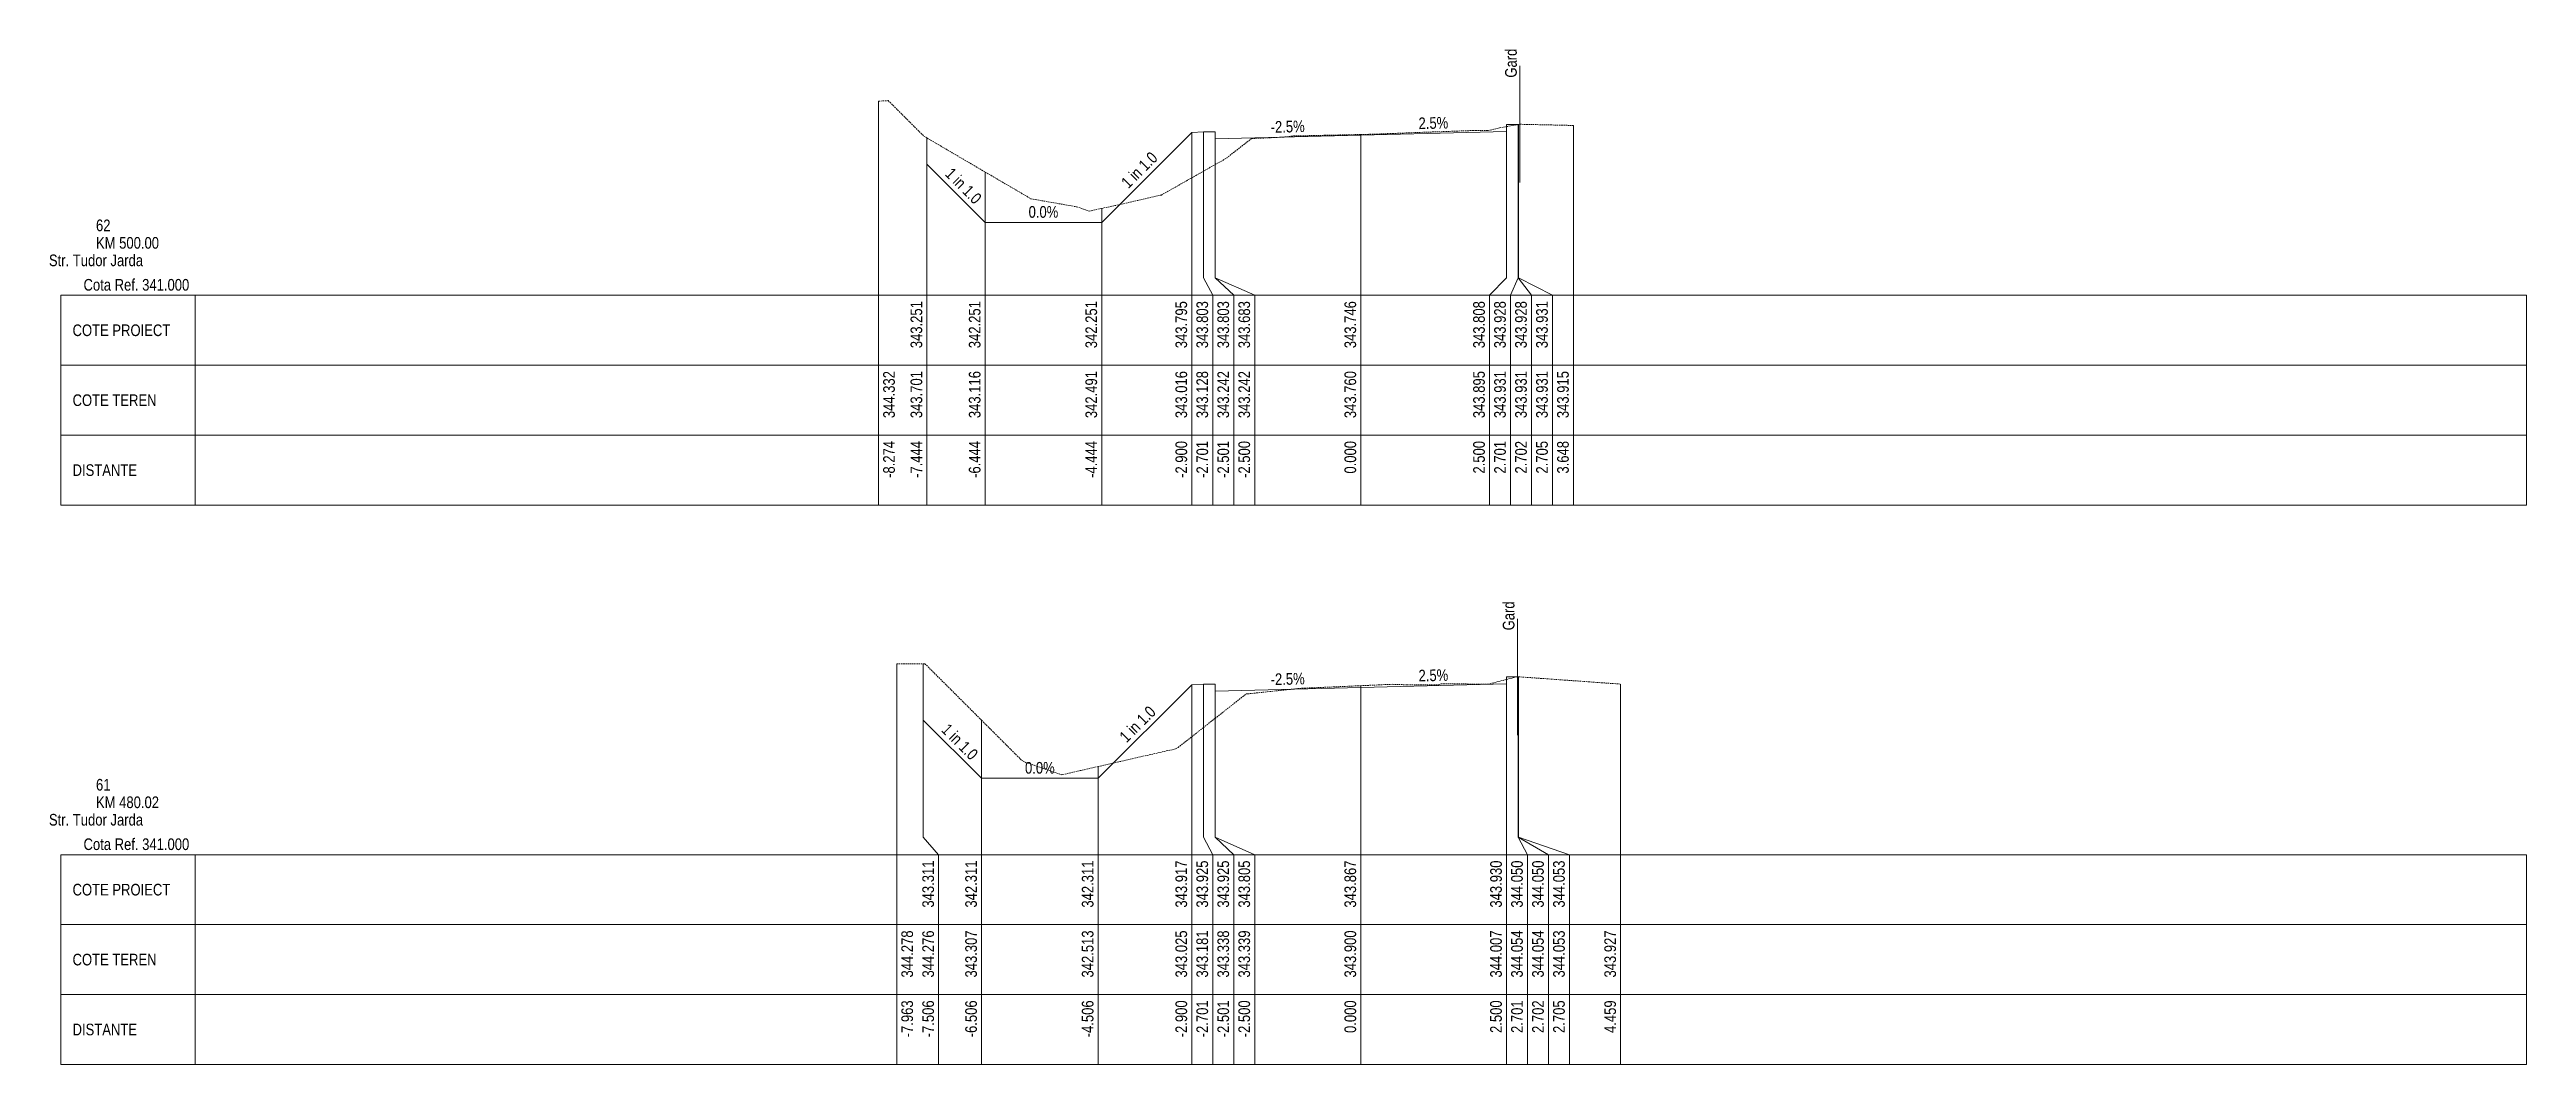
# Paper-space layout 'Str. Tudor Jarda-XS-1' of a CAD drawing. Extents: x 5 to 860, y 10 to 5944.
# Drawn here: x 5 to 430, y 5770 to 5944.2 of the extents above; entities that cross this region are included whole.
import ezdxf
from ezdxf.enums import TextEntityAlignment as Align

# ---------------------------------------------------------------- set-up
doc = ezdxf.new("R2010")
doc.units = 0
doc.linetypes.add('DASHED2', pattern=[0.375, 0.25, -0.125])
doc.layers.add('ARD-No Plot', color=1, linetype='Continuous', lineweight=0, plot=False)
for name, color, linetype, lineweight in [('DESIGN-TEXT', 7, 'Continuous', 0), ('EXISTING-TEXT', 7, 'Continuous', 0), ('LINES', 7, 'Continuous', 0), ('Text', 7, 'Continuous', 0), ('X-RL', 7, 'Continuous', 0), ('XPLOT-DESIGN', 5, 'Continuous', 0), ('XPLOT-EXISTING', 3, 'DASHED2', 0), ('XPLOT-GRADE', 7, 'Continuous', 0), ('XPLOT-KM', 7, 'Continuous', 0), ('XPLOT-TITLE', 7, 'Continuous', 0)]:
    doc.layers.add(name, color=color, linetype=linetype, lineweight=lineweight)
doc.styles.add('Arial', font='arial.ttf', dxfattribs={"width": 0.8})

psp = doc.layouts.new('Str. Tudor Jarda-XS-1')

# ---------------------------------------------------------------- texts
at = {"layer": 'ARD-No Plot', "style": 'Arial', "width": 0.8}
for p in [(13, 5907), (13, 5811)]:
    psp.add_text('Str. Tudor Jarda', height=2, dxfattribs=at).set_placement(p, align=Align.CENTER)
at = {"layer": 'DESIGN-TEXT', "style": 'Arial', "width": 0.8}
for s, p in [('343.251', (154.755, 5901)), ('342.251', (164.755, 5901)), ('342.251', (184.755, 5901)), ('343.795', (200.2, 5901)), ('343.803', (203.8, 5901)), ('343.803', (207.4, 5901)), ('343.683', (211, 5901)), ('343.746', (229.2, 5901)), ('343.808', (251.285, 5901)), ('343.928', (254.885, 5901)), ('343.928', (258.485, 5901)), ('343.931', (262.085, 5901)), ('343.311', (156.774, 5805)), ('342.311', (164.139, 5805)), ('342.311', (184.139, 5805)), ('343.917', (200.2, 5805)), ('343.925', (203.8, 5805)), ('343.925', (207.4, 5805)), ('343.805', (211, 5805)), ('343.867', (229.2, 5805)), ('343.930', (254.2, 5805)), ('344.050', (257.8, 5805)), ('344.050', (261.4, 5805)), ('344.053', (265, 5805))]:
    psp.add_text(s, height=2, rotation=90, dxfattribs=at).set_placement(p, align=Align.RIGHT)
at = {"layer": 'EXISTING-TEXT', "style": 'Arial', "width": 0.8}
for s, p in [('344.332', (150.057, 5889)), ('343.701', (154.755, 5889)), ('343.116', (164.755, 5889)), ('342.491', (184.755, 5889)), ('343.016', (200.2, 5889)), ('343.128', (203.8, 5889)), ('343.242', (207.4, 5889)), ('343.242', (211, 5889)), ('343.760', (229.2, 5889)), ('343.760', (229.2, 5889)), ('343.895', (251.285, 5889)), ('343.931', (254.885, 5889)), ('343.931', (258.485, 5889)), ('343.931', (262.085, 5889)), ('343.915', (265.685, 5889)), ('344.278', (153.174, 5793)), ('344.276', (156.774, 5793)), ('343.307', (164.139, 5793)), ('342.513', (184.139, 5793)), ('343.025', (200.2, 5793)), ('343.181', (203.8, 5793)), ('343.338', (207.4, 5793)), ('343.339', (211, 5793)), ('343.900', (229.2, 5793)), ('343.900', (229.2, 5793)), ('344.007', (254.2, 5793)), ('344.054', (257.8, 5793)), ('344.054', (261.4, 5793)), ('344.053', (265, 5793)), ('343.927', (273.788, 5793))]:
    psp.add_text(s, height=2, rotation=90, dxfattribs=at).set_placement(p, align=Align.RIGHT)
at = {"layer": 'Text', "style": 'Arial', "width": 0.8}
for p in [(256.768, 5939.354), (256.369, 5844.5)]:
    psp.add_text('Gard', height=2, rotation=90, dxfattribs=at).set_placement(p)
for s, p in [('-8.274', (150.057, 5877)), ('-8.274', (150.057, 5877)), ('-7.444', (154.755, 5877)), ('-7.444', (154.755, 5877)), ('-7.444', (154.755, 5877)), ('-6.444', (164.755, 5877)), ('-6.444', (164.755, 5877)), ('-6.444', (164.755, 5877)), ('-4.444', (184.755, 5877)), ('-4.444', (184.755, 5877)), ('-4.444', (184.755, 5877)), ('-2.900', (200.2, 5877)), ('-2.900', (200.2, 5877)), ('-2.900', (200.2, 5877)), ('-2.701', (203.8, 5877)), ('-2.701', (203.8, 5877)), ('-2.701', (203.8, 5877)), ('-2.501', (207.4, 5877)), ('-2.501', (207.4, 5877)), ('-2.501', (207.4, 5877)), ('-2.500', (211, 5877)), ('-2.500', (211, 5877)), ('-2.500', (211, 5877)), ('0.000', (229.2, 5877)), ('0.000', (229.2, 5877)), ('0.000', (229.2, 5877)), ('2.500', (251.285, 5877)), ('2.500', (251.285, 5877)), ('2.500', (251.285, 5877)), ('2.701', (254.885, 5877)), ('2.701', (254.885, 5877)), ('2.701', (254.885, 5877)), ('2.702', (258.485, 5877)), ('2.702', (258.485, 5877)), ('2.702', (258.485, 5877)), ('2.705', (262.085, 5877)), ('2.705', (262.085, 5877)), ('2.705', (262.085, 5877)), ('3.648', (265.685, 5877)), ('3.648', (265.685, 5877)), ('-7.963', (153.174, 5781)), ('-7.963', (153.174, 5781)), ('-7.506', (156.774, 5781)), ('-7.506', (156.774, 5781)), ('-7.506', (156.774, 5781)), ('-6.506', (164.139, 5781)), ('-6.506', (164.139, 5781)), ('-6.506', (164.139, 5781)), ('-4.506', (184.139, 5781)), ('-4.506', (184.139, 5781)), ('-4.506', (184.139, 5781)), ('-2.900', (200.2, 5781)), ('-2.900', (200.2, 5781)), ('-2.900', (200.2, 5781)), ('-2.701', (203.8, 5781)), ('-2.701', (203.8, 5781)), ('-2.701', (203.8, 5781)), ('-2.501', (207.4, 5781)), ('-2.501', (207.4, 5781)), ('-2.501', (207.4, 5781)), ('-2.500', (211, 5781)), ('-2.500', (211, 5781)), ('-2.500', (211, 5781)), ('0.000', (229.2, 5781)), ('0.000', (229.2, 5781)), ('0.000', (229.2, 5781)), ('2.500', (254.2, 5781)), ('2.500', (254.2, 5781)), ('2.500', (254.2, 5781)), ('2.701', (257.8, 5781)), ('2.701', (257.8, 5781)), ('2.701', (257.8, 5781)), ('2.702', (261.4, 5781)), ('2.702', (261.4, 5781)), ('2.702', (261.4, 5781)), ('2.705', (265, 5781)), ('2.705', (265, 5781)), ('2.705', (265, 5781)), ('4.459', (273.788, 5781)), ('4.459', (273.788, 5781))]:
    psp.add_text(s, height=2, rotation=90, dxfattribs=at).set_placement(p, align=Align.RIGHT)
at = {"layer": 'X-RL', "style": 'Arial', "width": 0.8}
for p in [(29, 5902.8), (29, 5806.8)]:
    psp.add_text('Cota Ref. 341.000', height=2, dxfattribs=at).set_placement(p, align=Align.RIGHT)
at = {"layer": 'XPLOT-GRADE', "style": 'Arial', "width": 0.8}
for s, rotation, p in [('2.5%', 1.4321, (242.48, 5930.571)), ('-2.5%', 1.4321, (217.48, 5929.946)), ('1 in 1.0', 45, (192.712, 5922.798)), ('1 in 1.0', 315, (161.121, 5920.075)), ('0.0%', 0, (175.555, 5915.31)), ('-2.5%', 1.4321, (217.48, 5835.162)), ('2.5%', 1.4321, (242.48, 5835.787)), ('1 in 1.0', 45, (192.404, 5827.705)), ('1 in 1.0', 315, (160.504, 5824.675)), ('0.0%', 0, (174.939, 5819.909))]:
    psp.add_text(s, height=2, rotation=rotation, dxfattribs=at).set_placement(p, align=Align.CENTER)
at = {"layer": 'XPLOT-KM', "style": 'Arial', "width": 0.8}
for s, p in [('62', (13, 5913)), ('KM 500.00', (13, 5910)), ('61', (13, 5817)), ('KM 480.02', (13, 5814))]:
    psp.add_text(s, height=2, dxfattribs=at).set_placement(p)
at = {"layer": 'XPLOT-TITLE', "style": 'Arial', "width": 0.8}
for s, p in [('COTE PROIECT', (8.982, 5895)), ('COTE TEREN', (8.982, 5883)), ('DISTANTE', (8.982, 5871)), ('COTE PROIECT', (8.982, 5799)), ('COTE TEREN', (8.982, 5787)), ('DISTANTE', (8.982, 5775))]:
    psp.add_text(s, height=2, dxfattribs=at).set_placement(p)

# ---------------------------------------------------------------- linework, layer by layer
at = {"layer": 'LINES'}
for p, q in [((257.268, 5941.354), (257.268, 5921.354)), ((147.257, 5905), (147.257, 5935.316)), ((147.257, 5905), (147.257, 5935.316)), ((155.555, 5905), (155.555, 5929.005)), ((155.555, 5905), (155.555, 5929.005)), ((155.555, 5905), (155.555, 5929.005)), ((201, 5905), (201, 5929.954)), ((201, 5905), (201, 5929.954)), ((201, 5905), (201, 5929.954)), ((202.99, 5905), (202.99, 5930.034)), ((202.99, 5905), (202.99, 5930.034)), ((202.99, 5905), (202.99, 5930.034)), ((204.99, 5905), (204.99, 5930.034)), ((204.99, 5905), (204.99, 5930.034)), ((204.99, 5905), (204.99, 5930.034)), ((205, 5905), (205, 5928.834)), ((205, 5905), (205, 5928.834)), ((205, 5905), (205, 5928.834)), ((230, 5905), (230, 5929.598)), ((230, 5905), (230, 5929.598)), ((230, 5905), (230, 5929.598)), ((255, 5905), (255, 5930.945)), ((255, 5905), (255, 5930.945)), ((255, 5905), (255, 5930.945)), ((257.01, 5905), (257.01, 5931.307)), ((257.01, 5905), (257.01, 5931.307)), ((257.01, 5905), (257.01, 5931.307)), ((257.02, 5905), (257.02, 5931.309)), ((257.02, 5905), (257.02, 5931.309)), ((257.02, 5905), (257.02, 5931.309)), ((257.05, 5905), (257.05, 5931.315)), ((257.05, 5905), (257.05, 5931.315)), ((257.05, 5905), (257.05, 5931.315)), ((266.485, 5905), (266.485, 5931.146)), ((266.485, 5905), (266.485, 5931.146)), ((165.555, 5905), (165.555, 5923.157)), ((165.555, 5905), (165.555, 5923.157)), ((165.555, 5905), (165.555, 5923.157)), ((185.555, 5905), (185.555, 5916.91)), ((185.555, 5905), (185.555, 5916.91)), ((185.555, 5905), (185.555, 5916.91)), ((147.257, 5902), (147.257, 5905)), ((147.257, 5902), (147.257, 5905)), ((155.555, 5902), (155.555, 5905)), ((155.555, 5902), (155.555, 5905)), ((155.555, 5902), (155.555, 5905)), ((165.555, 5902), (165.555, 5905)), ((165.555, 5902), (165.555, 5905)), ((165.555, 5902), (165.555, 5905)), ((185.555, 5902), (185.555, 5905)), ((185.555, 5902), (185.555, 5905)), ((185.555, 5902), (185.555, 5905)), ((201, 5902), (201, 5905)), ((201, 5902), (201, 5905)), ((201, 5902), (201, 5905)), ((204.6, 5902), (202.99, 5905)), ((204.6, 5902), (202.99, 5905)), ((204.6, 5902), (202.99, 5905)), ((208.2, 5902), (204.99, 5905)), ((208.2, 5902), (204.99, 5905)), ((208.2, 5902), (204.99, 5905)), ((211.8, 5902), (205, 5905)), ((211.8, 5902), (205, 5905)), ((211.8, 5902), (205, 5905)), ((230, 5902), (230, 5905)), ((230, 5902), (230, 5905)), ((230, 5902), (230, 5905)), ((252.085, 5902), (255, 5905)), ((252.085, 5902), (255, 5905)), ((252.085, 5902), (255, 5905)), ((255.685, 5902), (257.01, 5905)), ((255.685, 5902), (257.01, 5905)), ((255.685, 5902), (257.01, 5905)), ((259.285, 5902), (257.02, 5905)), ((259.285, 5902), (257.02, 5905)), ((259.285, 5902), (257.02, 5905)), ((262.885, 5902), (257.05, 5905)), ((262.885, 5902), (257.05, 5905)), ((262.885, 5902), (257.05, 5905)), ((266.485, 5902), (266.485, 5905)), ((266.485, 5902), (266.485, 5905)), ((6.982, 5890), (6.982, 5902)), ((6.982, 5902), (30, 5902)), ((30, 5866), (30, 5902)), ((30, 5902), (430, 5902)), ((147.257, 5866), (147.257, 5902)), ((147.257, 5866), (147.257, 5902)), ((155.555, 5866), (155.555, 5902)), ((155.555, 5866), (155.555, 5902)), ((155.555, 5866), (155.555, 5902)), ((165.555, 5866), (165.555, 5902)), ((165.555, 5866), (165.555, 5902)), ((165.555, 5866), (165.555, 5902)), ((185.555, 5866), (185.555, 5902)), ((185.555, 5866), (185.555, 5902)), ((185.555, 5866), (185.555, 5902)), ((201, 5866), (201, 5902)), ((201, 5866), (201, 5902)), ((201, 5866), (201, 5902)), ((204.6, 5866), (204.6, 5902)), ((204.6, 5866), (204.6, 5902)), ((204.6, 5866), (204.6, 5902)), ((208.2, 5866), (208.2, 5902)), ((208.2, 5866), (208.2, 5902)), ((208.2, 5866), (208.2, 5902)), ((211.8, 5866), (211.8, 5902)), ((211.8, 5866), (211.8, 5902)), ((211.8, 5866), (211.8, 5902)), ((230, 5866), (230, 5902)), ((230, 5866), (230, 5902)), ((230, 5866), (230, 5902)), ((252.085, 5866), (252.085, 5902)), ((252.085, 5866), (252.085, 5902)), ((252.085, 5866), (252.085, 5902)), ((255.685, 5866), (255.685, 5902)), ((255.685, 5866), (255.685, 5902)), ((255.685, 5866), (255.685, 5902)), ((259.285, 5866), (259.285, 5902)), ((259.285, 5866), (259.285, 5902)), ((259.285, 5866), (259.285, 5902)), ((262.885, 5866), (262.885, 5902)), ((262.885, 5866), (262.885, 5902)), ((262.885, 5866), (262.885, 5902)), ((266.485, 5866), (266.485, 5902)), ((266.485, 5866), (266.485, 5902)), ((430, 5866), (430, 5902)), ((6.982, 5878), (6.982, 5890)), ((6.982, 5890), (30, 5890)), ((30, 5890), (6.982, 5890)), ((30, 5890), (430, 5890)), ((6.982, 5866), (6.982, 5878)), ((6.982, 5878), (30, 5878)), ((30, 5878), (6.982, 5878)), ((30, 5878), (430, 5878)), ((30, 5866), (6.982, 5866)), ((30, 5866), (430, 5866)), ((256.869, 5846.5), (256.869, 5826.5)), ((150.374, 5809), (150.374, 5838.778)), ((150.374, 5809), (150.374, 5838.778)), ((154.939, 5809), (154.939, 5838.763)), ((154.939, 5809), (154.939, 5838.763)), ((154.939, 5809), (154.939, 5838.763)), ((201, 5809), (201, 5835.17)), ((201, 5809), (201, 5835.17)), ((201, 5809), (201, 5835.17)), ((202.99, 5809), (202.99, 5835.25)), ((202.99, 5809), (202.99, 5835.25)), ((202.99, 5809), (202.99, 5835.25)), ((204.99, 5809), (204.99, 5835.25)), ((204.99, 5809), (204.99, 5835.25)), ((204.99, 5809), (204.99, 5835.25)), ((230, 5809), (230, 5835.003)), ((230, 5809), (230, 5835.003)), ((230, 5809), (230, 5835.003)), ((255, 5809), (255, 5836.071)), ((255, 5809), (255, 5836.071)), ((255, 5809), (255, 5836.071)), ((257.01, 5809), (257.01, 5836.538)), ((257.01, 5809), (257.01, 5836.538)), ((257.01, 5809), (257.01, 5836.538)), ((257.02, 5809), (257.02, 5836.537)), ((257.02, 5809), (257.02, 5836.537)), ((257.02, 5809), (257.02, 5836.537)), ((257.055, 5809), (257.055, 5836.535)), ((257.055, 5809), (257.055, 5836.535)), ((257.055, 5809), (257.055, 5836.535)), ((274.588, 5809), (274.588, 5835.275)), ((274.588, 5809), (274.588, 5835.275)), ((205, 5809), (205, 5834.05)), ((205, 5809), (205, 5834.05)), ((205, 5809), (205, 5834.05)), ((164.939, 5809), (164.939, 5829.07)), ((164.939, 5809), (164.939, 5829.07)), ((164.939, 5809), (164.939, 5829.07)), ((184.939, 5809), (184.939, 5821.133)), ((184.939, 5809), (184.939, 5821.133)), ((184.939, 5809), (184.939, 5821.133)), ((6.982, 5794), (6.982, 5806)), ((6.982, 5806), (30, 5806)), ((30, 5770), (30, 5806)), ((30, 5806), (430, 5806)), ((150.374, 5806), (150.374, 5809)), ((150.374, 5806), (150.374, 5809)), ((150.374, 5770), (150.374, 5806)), ((150.374, 5770), (150.374, 5806)), ((157.574, 5806), (154.939, 5809)), ((157.574, 5806), (154.939, 5809)), ((157.574, 5806), (154.939, 5809)), ((157.574, 5770), (157.574, 5806)), ((157.574, 5770), (157.574, 5806)), ((157.574, 5770), (157.574, 5806)), ((164.939, 5806), (164.939, 5809)), ((164.939, 5806), (164.939, 5809)), ((164.939, 5806), (164.939, 5809)), ((164.939, 5770), (164.939, 5806)), ((164.939, 5770), (164.939, 5806)), ((164.939, 5770), (164.939, 5806)), ((184.939, 5806), (184.939, 5809)), ((184.939, 5806), (184.939, 5809)), ((184.939, 5806), (184.939, 5809)), ((184.939, 5770), (184.939, 5806)), ((184.939, 5770), (184.939, 5806)), ((184.939, 5770), (184.939, 5806)), ((201, 5806), (201, 5809)), ((201, 5806), (201, 5809)), ((201, 5806), (201, 5809)), ((201, 5770), (201, 5806)), ((201, 5770), (201, 5806)), ((201, 5770), (201, 5806)), ((204.6, 5806), (202.99, 5809)), ((204.6, 5806), (202.99, 5809)), ((204.6, 5806), (202.99, 5809)), ((204.6, 5770), (204.6, 5806)), ((204.6, 5770), (204.6, 5806)), ((204.6, 5770), (204.6, 5806)), ((208.2, 5806), (204.99, 5809)), ((208.2, 5806), (204.99, 5809)), ((208.2, 5806), (204.99, 5809)), ((211.8, 5806), (205, 5809)), ((211.8, 5806), (205, 5809)), ((211.8, 5806), (205, 5809)), ((208.2, 5770), (208.2, 5806)), ((208.2, 5770), (208.2, 5806)), ((208.2, 5770), (208.2, 5806)), ((211.8, 5770), (211.8, 5806)), ((211.8, 5770), (211.8, 5806)), ((211.8, 5770), (211.8, 5806)), ((230, 5806), (230, 5809)), ((230, 5806), (230, 5809)), ((230, 5806), (230, 5809)), ((230, 5770), (230, 5806)), ((230, 5770), (230, 5806)), ((230, 5770), (230, 5806)), ((255, 5806), (255, 5809)), ((255, 5806), (255, 5809)), ((255, 5806), (255, 5809)), ((255, 5770), (255, 5806)), ((255, 5770), (255, 5806)), ((255, 5770), (255, 5806)), ((258.6, 5806), (257.01, 5809)), ((258.6, 5806), (257.01, 5809)), ((258.6, 5806), (257.01, 5809)), ((262.2, 5806), (257.02, 5809)), ((262.2, 5806), (257.02, 5809)), ((262.2, 5806), (257.02, 5809)), ((265.8, 5806), (257.055, 5809)), ((265.8, 5806), (257.055, 5809)), ((265.8, 5806), (257.055, 5809)), ((258.6, 5770), (258.6, 5806)), ((258.6, 5770), (258.6, 5806)), ((258.6, 5770), (258.6, 5806)), ((262.2, 5770), (262.2, 5806)), ((262.2, 5770), (262.2, 5806)), ((262.2, 5770), (262.2, 5806)), ((265.8, 5770), (265.8, 5806)), ((265.8, 5770), (265.8, 5806)), ((265.8, 5770), (265.8, 5806)), ((274.588, 5806), (274.588, 5809)), ((274.588, 5806), (274.588, 5809)), ((274.588, 5770), (274.588, 5806)), ((274.588, 5770), (274.588, 5806)), ((430, 5770), (430, 5806)), ((6.982, 5782), (6.982, 5794)), ((6.982, 5794), (30, 5794)), ((30, 5794), (6.982, 5794)), ((30, 5794), (430, 5794)), ((6.982, 5770), (6.982, 5782)), ((6.982, 5782), (30, 5782)), ((30, 5782), (6.982, 5782)), ((30, 5782), (430, 5782)), ((30, 5770), (6.982, 5770)), ((30, 5770), (430, 5770))]:
    psp.add_line(p, q, dxfattribs=at)
at = {"layer": 'XPLOT-DESIGN'}
for p, q in [((185.555, 5914.51), (201, 5929.954)), ((201, 5929.954), (202.99, 5930.034)), ((202.99, 5930.034), (204.99, 5930.034)), ((204.99, 5930.034), (205, 5928.834)), ((205, 5928.834), (230, 5929.459)), ((230, 5929.459), (255, 5930.084)), ((255, 5930.084), (255.01, 5931.284)), ((255.01, 5931.284), (257.01, 5931.284)), ((257.01, 5931.284), (257.02, 5931.284)), ((257.02, 5931.284), (257.05, 5931.315)), ((155.555, 5924.51), (165.555, 5914.51)), ((165.555, 5914.51), (185.555, 5914.51)), ((184.939, 5819.109), (201, 5835.17)), ((201, 5835.17), (202.99, 5835.25)), ((202.99, 5835.25), (204.99, 5835.25)), ((204.99, 5835.25), (205, 5834.05)), ((230, 5834.675), (255, 5835.3)), ((255, 5835.3), (255.01, 5836.5)), ((255.01, 5836.5), (257.01, 5836.5)), ((257.01, 5836.5), (257.02, 5836.5)), ((257.02, 5836.5), (257.055, 5836.535)), ((205, 5834.05), (230, 5834.675)), ((154.939, 5829.109), (164.939, 5819.109)), ((164.939, 5819.109), (184.939, 5819.109))]:
    psp.add_line(p, q, dxfattribs=at)
at = {"layer": 'XPLOT-EXISTING'}
for p, q in [((147.257, 5935.316), (148.936, 5935.403)), ((148.936, 5935.403), (155.04, 5929.306)), ((155.04, 5929.306), (155.555, 5929.005)), ((155.555, 5929.005), (165.555, 5923.157)), ((206.938, 5925.518), (211.242, 5928.897)), ((211.242, 5928.897), (216.59, 5929.139)), ((216.59, 5929.139), (218.479, 5929.339)), ((218.479, 5929.339), (230, 5929.598)), ((230, 5929.598), (232.657, 5929.657)), ((230, 5929.598), (230, 5929.598)), ((232.657, 5929.657), (235.404, 5929.78)), ((235.404, 5929.78), (236.213, 5929.752)), ((236.213, 5929.752), (236.273, 5929.81)), ((236.273, 5929.81), (249.273, 5930.279)), ((249.273, 5930.279), (251.851, 5930.26)), ((251.851, 5930.26), (253.809, 5930.731)), ((253.809, 5930.731), (255, 5930.945)), ((255, 5930.945), (257.01, 5931.307)), ((257.01, 5931.307), (257.02, 5931.309)), ((257.02, 5931.309), (257.05, 5931.315)), ((257.05, 5931.315), (257.268, 5931.354)), ((257.268, 5931.354), (266.485, 5931.146)), ((202.99, 5923.284), (204.99, 5924.416)), ((204.99, 5924.416), (205, 5924.421)), ((205, 5924.421), (206.938, 5925.518)), ((165.555, 5923.157), (173.416, 5918.561)), ((195.785, 5919.206), (201, 5922.158)), ((201, 5922.158), (202.99, 5923.284)), ((173.416, 5918.561), (181.244, 5917.191)), ((181.244, 5917.191), (183.397, 5916.444)), ((183.397, 5916.444), (185.555, 5916.91)), ((185.555, 5916.91), (188.626, 5917.575)), ((188.626, 5917.575), (195.785, 5919.206)), ((150.374, 5838.778), (154.524, 5838.741)), ((154.524, 5838.741), (154.939, 5838.763)), ((154.939, 5838.763), (155.22, 5838.777)), ((155.22, 5838.777), (164.939, 5829.07)), ((221.535, 5834.624), (230, 5835.003)), ((230, 5835.003), (235.403, 5835.244)), ((230, 5835.003), (230, 5835.003)), ((235.403, 5835.244), (237.958, 5835.156)), ((237.958, 5835.156), (243.418, 5835.143)), ((243.418, 5835.143), (243.772, 5835.328)), ((243.772, 5835.328), (251.818, 5835.27)), ((251.818, 5835.27), (252.601, 5835.458)), ((252.601, 5835.458), (255, 5836.071)), ((255, 5836.071), (256.869, 5836.548)), ((256.869, 5836.548), (257.01, 5836.538)), ((257.01, 5836.538), (257.02, 5836.537)), ((257.02, 5836.537), (257.055, 5836.535)), ((257.055, 5836.535), (274.588, 5835.275)), ((205, 5829.39), (210.348, 5833.588)), ((210.348, 5833.588), (210.589, 5833.599)), ((210.589, 5833.599), (219.936, 5834.588)), ((219.936, 5834.588), (221.535, 5834.624)), ((164.939, 5829.07), (171.779, 5822.239)), ((201, 5826.25), (202.99, 5827.812)), ((202.99, 5827.812), (204.99, 5829.382)), ((204.99, 5829.382), (205, 5829.39)), ((171.779, 5822.239), (172.579, 5821.771)), ((184.939, 5821.133), (198.216, 5824.159)), ((198.216, 5824.159), (198.649, 5824.404)), ((198.649, 5824.404), (201, 5826.25)), ((172.579, 5821.771), (172.919, 5821.711)), ((172.919, 5821.711), (178.682, 5819.709)), ((178.682, 5819.709), (178.895, 5819.755)), ((178.895, 5819.755), (184.939, 5821.133))]:
    psp.add_line(p, q, dxfattribs=at)

psp.set_redraw_order([(e.dxf.handle, doc.entitydb.next_handle()) for e in psp.query("TEXT MTEXT ATTDEF DIMENSION ARC_DIMENSION")])  # texts and dimensions are drawn at this point

doc.saveas('drawing.dxf')
